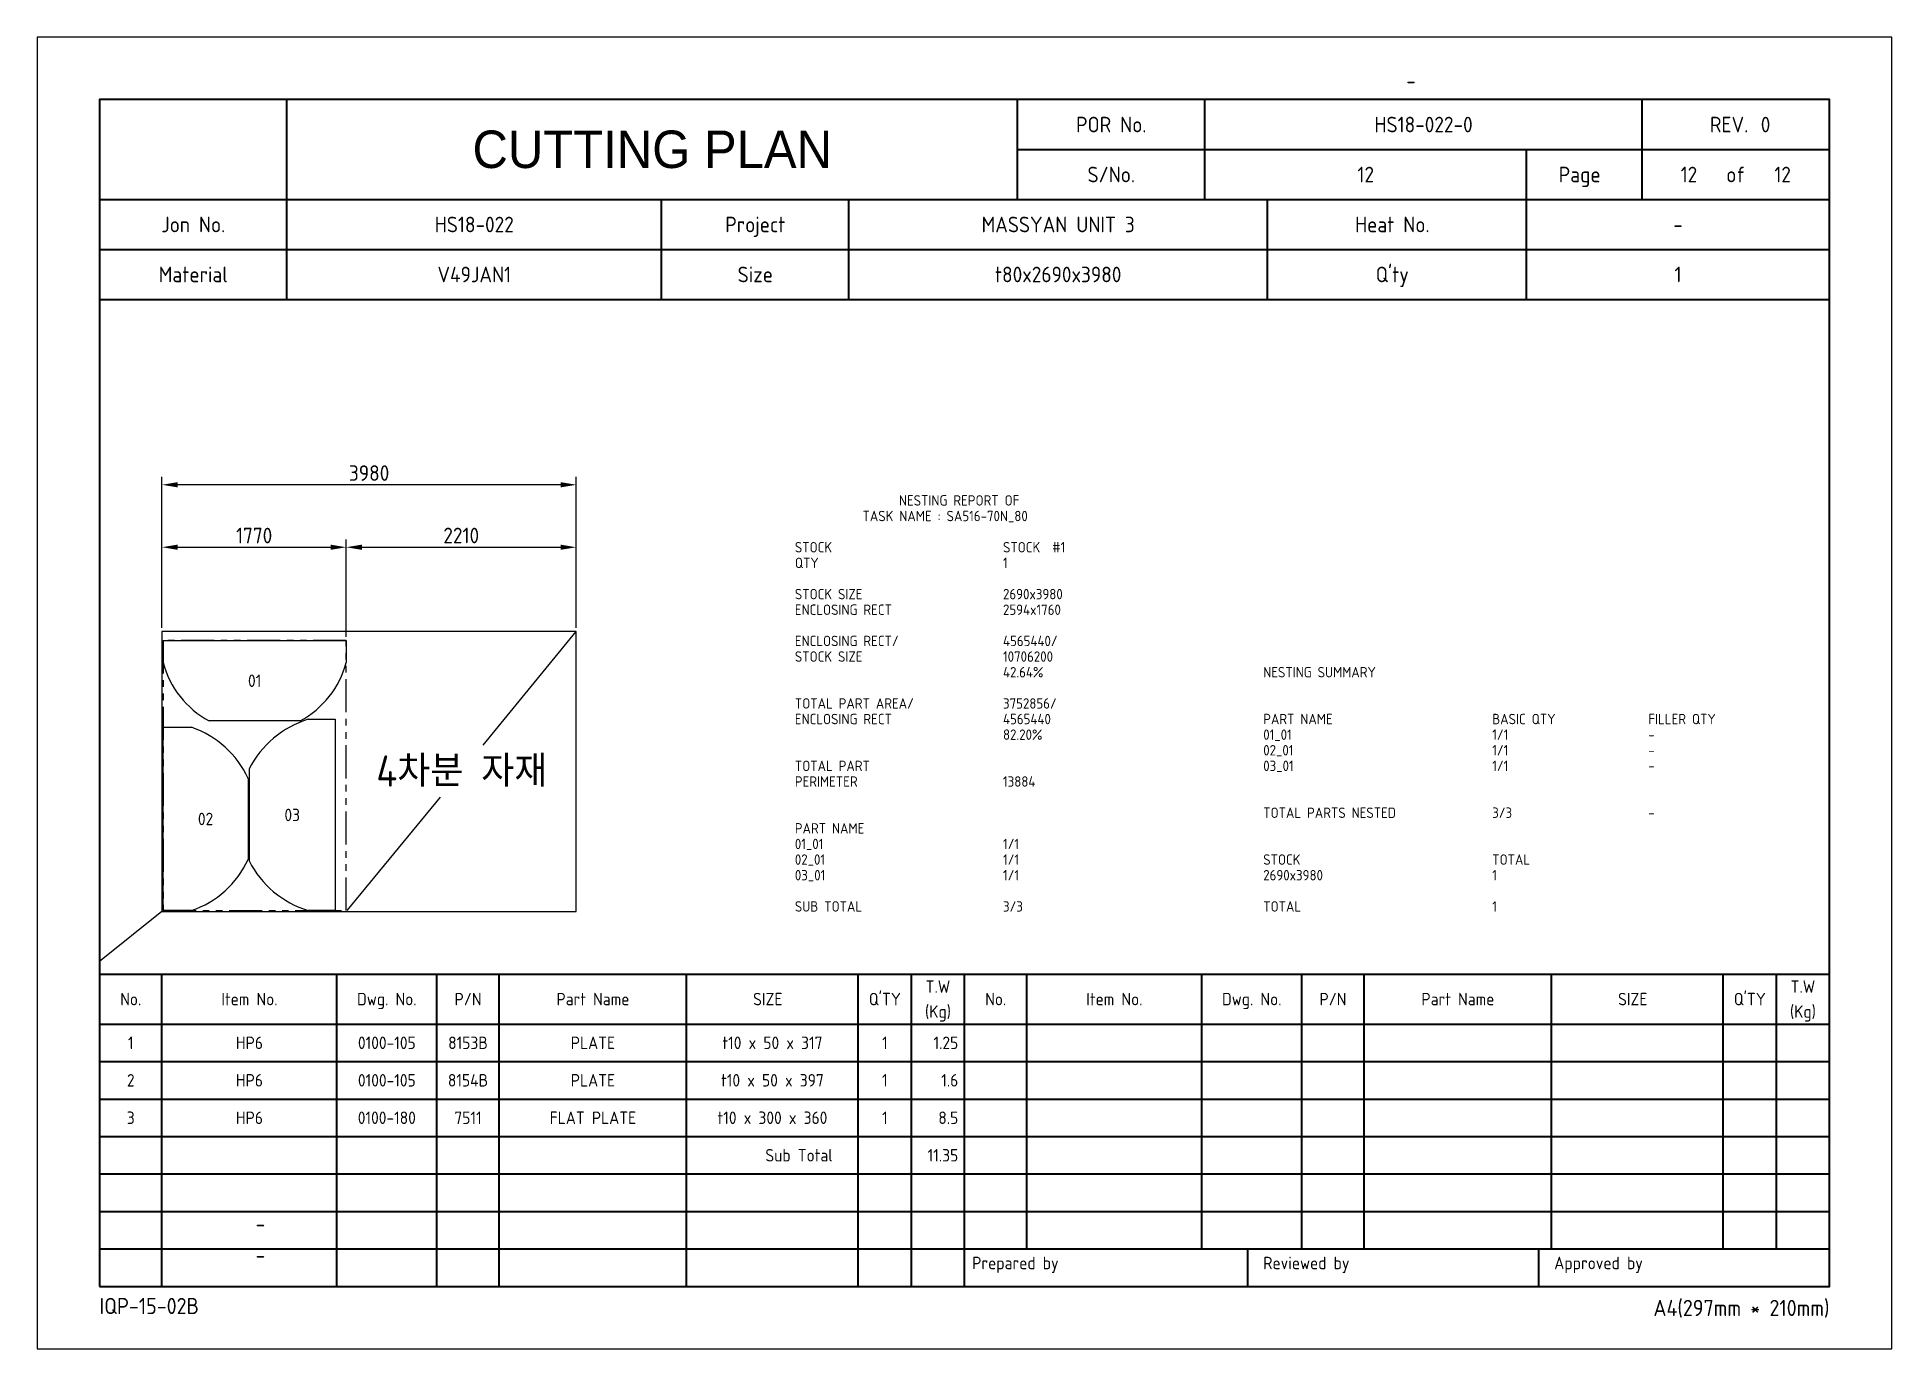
# Model space of a CAD drawing. Header units: millimetres. Extents: x -47360 to 661737, y -45870 to 354580.
# Drawn here: x 300000 to 317820, y 40000 to 52600 of the extents above; entities that cross this region are included whole.
import ezdxf
from ezdxf.enums import TextEntityAlignment as Align

# ---------------------------------------------------------------- set-up
doc = ezdxf.new("R2010")
doc.units = ezdxf.units.MM
doc.header["$LTSCALE"] = 10
doc.linetypes.add('PHANTOM', pattern=[63.5, 31.75, -6.35, 6.35, -6.35, 6.35, -6.35])
for name, color, linetype in [('$ENCL_RECT_RESERVED_LAYER$', 4, 'PHANTOM'), ('01_01__080X1760X773', 7, 'Continuous'), ('02_01_080X1760X817', 7, 'Continuous'), ('03_01_080X1837X828', 7, 'Continuous'), ('PART-LABEL', 6, 'Continuous'), ('STOCK', 3, 'Continuous'), ('SUMMARY', 4, 'Continuous'), ('T', 2, 'Continuous')]:
    doc.layers.add(name, color=color, linetype=linetype)
doc.layers.add('PAGE', color=9, linetype='Continuous', plot=False)
doc.layers.add('TITLE', color=15, linetype='Continuous', lineweight=40)
doc.styles.get("Standard").update_dxf_attribs({"font": 'isocp2.shx', "bigfont": 'whgtxt.shx'})
doc.dimstyles.new('ISO-25', dxfattribs={"dimscale": 60, "dimtxt": 2.5, "dimasz": 2.5, "dimexe": 1.25, "dimexo": 0.625, "dimtad": 1, "dimdec": 0, "dimdsep": 46, "dimtxsty": 'Standard', "dimcen": 2.5, "dimclrt": 2, "dimadec": 0, "dimazin": 0, "dimtfac": 1, "dimtdec": 0, "dimtmove": 0, "dimatfit": 3, "dimfxl": 1, "dimarcsym": 0})

msp = doc.modelspace()

# ---------------------------------------------------------------- texts
at = {"color": 2, "insert": (304080.17, 45550), "char_height": 300, "attachment_point": 5}
msp.add_mtext('4차분 자재', dxfattribs=at)
at = {"layer": 'PART-LABEL'}
for s, p in [('01', (302090.17, 46417.39)), ('02', (301618.53, 45090.17)), ('03', (302451.15, 45128.67))]:
    msp.add_text(s, height=120, dxfattribs=at).set_placement(p, align=Align.MIDDLE_CENTER)
at = {"layer": 'SUMMARY'}
for s, p in [('NESTING REPORT OF', (308280, 48100)), ('TASK NAME : SA516-70N_80', (307930, 47950)), ('STOCK ', (307280, 47650)), ('QTY', (307280, 47500)), ('1', (309280, 47500)), ('STOCK  #1', (309280, 47650)), ('STOCK SIZE', (307280, 47200)), ('2690x3980', (309280, 47200)), ('ENCLOSING RECT', (307280, 47050)), ('2594x1760', (309280, 47050)), ('STOCK SIZE', (307280, 46600)), ('ENCLOSING RECT/', (307280, 46750)), ('10706200', (309280, 46600)), ('4565440/', (309280, 46750)), ('42.64%', (309280, 46450)), ('NESTING SUMMARY', (311780, 46450)), ('TOTAL PART AREA/', (307280, 46150)), ('3752856/', (309280, 46150)), ('ENCLOSING RECT', (307280, 46000)), ('4565440', (309280, 46000)), ('PART NAME', (311780, 46000)), ('BASIC QTY', (313980, 46000)), ('FILLER QTY', (315480, 46000)), ('82.20%', (309280, 45850)), ('01_01', (311780, 45850)), ('02_01', (311780, 45700)), ('1/1', (313980, 45850)), ('1/1', (313980, 45700)), ('-', (315480, 45850)), ('TOTAL PART', (307280, 45550)), ('03_01', (311780, 45550)), ('1/1', (313980, 45550)), ('-', (315480, 45700)), ('PERIMETER', (307280, 45400)), ('13884', (309280, 45400)), ('-', (315480, 45550)), ('TOTAL PARTS NESTED', (311780, 45100)), ('3/3', (313980, 45100)), ('-', (315480, 45100)), ('PART NAME', (307280, 44950)), ('01_01', (307280, 44800)), ('02_01', (307280, 44650)), ('1/1', (309280, 44800)), ('1/1', (309280, 44650)), ('STOCK', (311780, 44650)), ('TOTAL', (313980, 44650)), ('03_01', (307280, 44500)), ('1/1', (309280, 44500)), ('2690x3980', (311780, 44500)), ('1', (313980, 44500)), ('SUB TOTAL', (307280, 44200)), ('3/3', (309280, 44200)), ('TOTAL', (311780, 44200)), ('1', (313980, 44200))]:
    msp.add_text(s, height=100, dxfattribs=at).set_placement(p)
at = {"layer": 'T'}
for s, p in [('1', (300900, 42880)), ('HP6', (302040, 42880)), ('0100-105', (303360, 42880)), ('8153B', (304140, 42880)), ('PLATE', (305340, 42880)), ('t10 x 50 x 317', (307065, 42880)), ('1', (308145, 42880)), ('2', (300900, 42520)), ('HP6', (302040, 42520)), ('0100-105', (303360, 42520)), ('8154B', (304140, 42520)), ('PLATE', (305340, 42520)), ('t10 x 50 x 397', (307065, 42520)), ('1', (308145, 42520)), ('3', (300900, 42160)), ('HP6', (302040, 42160)), ('0100-180', (303360, 42160)), ('7511', (304140, 42160)), ('FLAT PLATE', (305340, 42160)), ('t10 x 300 x 360', (307065, 42160)), ('1', (308145, 42160)), ('Sub Total', (307320, 41800))]:
    msp.add_text(s, height=120, dxfattribs=at).set_placement(p, align=Align.CENTER)
for s, p in [('1.25', (308850, 42880)), ('1.6', (308850, 42520)), ('8.5', (308850, 42160)), ('11.35', (308850, 41800))]:
    msp.add_text(s, height=120, dxfattribs=at).set_placement(p, align=Align.RIGHT)

# ---------------------------------------------------------------- blocks, each defined once
blk = doc.blocks.new('CP00')
at = {"layer": 'PAGE'}
blk.add_line((20, 70), (10, 62), dxfattribs=at)
blk.add_lwpolyline([(0, 0), (297, 0), (297, 210), (0, 210)], close=True, dxfattribs=at)
at = {"layer": 'TITLE'}
for p, q in [((40, 184), (40, 200)), ((157, 184), (157, 200)), ((10, 184), (287, 184)), ((10, 168), (287, 168)), ((10, 60), (287, 60)), ((148.5, 16), (287, 16))]:
    blk.add_line(p, q, dxfattribs=at)
at = {"layer": 'TITLE', "color": 8}
for p, q in [((187, 184), (187, 200)), ((257, 184), (257, 192)), ((40, 168), (40, 184)), ((130, 168), (130, 184)), ((238.5, 168), (238.5, 184)), ((10, 176), (287, 176)), ((20, 10), (20, 60)), ((48, 10), (48, 60)), ((64, 10), (64, 60)), ((74, 10), (74, 60)), ((104, 10), (104, 60)), ((131.5, 10), (131.5, 60)), ((140, 10), (140, 60)), ((158.5, 16), (158.5, 60)), ((186.5, 16), (186.5, 60)), ((202.5, 16), (202.5, 60)), ((212.5, 16), (212.5, 60)), ((242.5, 16), (242.5, 60)), ((270, 16), (270, 60)), ((278.5, 16), (278.5, 60)), ((10, 52), (287, 52)), ((10, 46), (287, 46)), ((10, 40), (287, 40)), ((10, 34), (287, 34)), ((10, 28), (287, 28)), ((10, 22), (287, 22)), ((10, 16), (148.5, 16)), ((193.8, 16), (193.8, 10)), ((240.4, 16), (240.4, 10))]:
    blk.add_line(p, q, dxfattribs=at)
at = {"layer": 'TITLE', "color": 9}
for p, q in [((257, 192), (257, 200)), ((157, 192), (287, 192)), ((238.5, 184), (238.5, 192)), ((100, 168), (100, 184)), ((197, 168), (197, 184)), ((148.5, 10), (148.5, 60))]:
    blk.add_line(p, q, dxfattribs=at)
at = {"layer": 'TITLE', "color": 15}
blk.add_lwpolyline([(10, 10), (287, 10), (287, 200), (10, 200)], close=True, dxfattribs=at)
at = {"layer": 'PAGE', "color": 2}
blk.add_attdef('ATT_NESTINGPLANNO', text='', height=2.5, dxfattribs=at).set_placement((220, 203), align=Align.MIDDLE_CENTER)
for tag, p in [('ATT_OWNERITEMNO', (35, 7.09)), ('ATT_PARTNAME', (35, 2.09))]:
    blk.add_attdef(tag, text='', height=2.5, dxfattribs=at).set_placement(p, align=Align.MIDDLE_LEFT)
at = {"layer": 'TITLE', "color": 2}
for s, height, p in [('POR No.', 2.5, (172, 196)), ('S/No.', 2.5, (172, 188)), ('Page', 2.5, (247, 188)), ('of', 2.5, (272, 188)), ('Jon No.', 2.5, (25, 180)), ('Project', 2.5, (115, 180)), ('Heat No.', 2.5, (217, 180)), ('-', 2.5, (262.75, 180)), ('Material', 2.5, (25, 172)), ('Size', 2.5, (115, 172)), ("Q'ty", 2.5, (217, 172)), ('No.', 2, (15, 56)), ('Item No.', 2, (34, 56)), ('Dwg. No.', 2, (56, 56)), ('P/N', 2, (69, 56)), ('Part Name', 2, (89, 56)), ('SIZE', 2, (117, 56)), ("Q'TY", 2, (135.75, 56)), ('T.W', 2, (144.25, 58)), ('No.', 2, (153.5, 56)), ('Item No.', 2, (172.5, 56)), ('Dwg. No.', 2, (194.5, 56)), ('P/N', 2, (207.5, 56)), ('Part Name', 2, (227.5, 56)), ('SIZE', 2, (255.5, 56)), ("Q'TY", 2, (274.25, 56)), ('T.W', 2, (282.75, 58)), ('(Kg)', 2, (144.25, 54)), ('(Kg)', 2, (282.75, 54))]:
    blk.add_text(s, height=height, dxfattribs=at).set_placement(p, align=Align.MIDDLE_CENTER)
blk.add_text('REV.', height=2.5, dxfattribs=at).set_placement((274, 196), align=Align.MIDDLE_RIGHT)
blk.add_text('0', height=2.5, dxfattribs=at).set_placement((276, 196), align=Align.MIDDLE_LEFT)
for s, height, p in [('Prepared by', 2, (149.73, 12.75)), ('Reviewed by', 2, (196.33, 12.75)), ('Approved by', 2, (242.93, 12.75)), ('IQP-15-02B', 2.594, (10, 5.57))]:
    blk.add_text(s, height=height, dxfattribs=at).set_placement(p)
blk.add_text('A4(297mm * 210mm)', height=2.5936, dxfattribs=at).set_placement((287, 5.26), align=Align.RIGHT)
at = {"layer": 'TITLE', "color": 3, "insert": (98.5, 192), "char_height": 6, "width": 59.896, "attachment_point": 5}
blk.add_mtext('{\\fHYHeadLine-Medium|b0|i0|c129|p18;CUTTING PLAN}', dxfattribs=at)
at = {"layer": 'TITLE', "color": 2}
for tag, height, p in [('ATT_PORNO', 2.5, (222, 196)), ('ATT_CUTTINGPLANNO', 2.5, (212.75, 188)), ('ATT_PAGENO', 2.5, (264.5, 188)), ('ATT_PAGESUBTOTAL', 2.5, (279.5, 188)), ('ATT_WONO', 2.5, (70, 180)), ('ATT_PROJECT', 2.5, (163.5, 180)), ('ATT_PORWEIGHT', 2, (278.5, 89)), ('ATT_NETWEIGHT', 2, (278.5, 83)), ('ATT_SAVEWEIGHT', 2, (278.5, 77)), ('ATT_SCRAPWEIGHT', 2, (278.5, 71)), ('ATT_CUTTING', 2, (278.5, 65))]:
    blk.add_attdef(tag, text='', height=height, dxfattribs=at).set_placement(p, align=Align.MIDDLE_CENTER)
at = {"layer": 'TITLE', "color": 3}
for tag, p in [('ATT_MATERIAL', (70, 172)), ('ATT_SIZE', (163.5, 172)), ('ATT_QTY', (262.75, 172))]:
    blk.add_attdef(tag, text='', height=2.5, dxfattribs=at).set_placement(p, align=Align.MIDDLE_CENTER)
blk = doc.blocks.new('*D303')
at = {"color": 0, "lineweight": -2, "transparency": 16777216}
for p, q in [((301200, 46927.5), (301200, 47775)), ((302970.345348, 46841.202064), (302970.345348, 47775)), ((301350, 47700), (302820.345348, 47700))]:
    blk.add_line(p, q, dxfattribs=at)
at = {"color": 0, "transparency": 16777216}
for points in [[(301350, 47725), (301350, 47675), (301200, 47700)], [(302820.345348, 47725), (302820.345348, 47675), (302970.345348, 47700)]]:
    blk.add_solid(points, dxfattribs=at)
at = {"layer": 'Defpoints', "color": 0, "transparency": 16777216}
for p in [(302970.345348, 47700), (301200, 46890), (302970.345348, 46803.702064)]:
    blk.add_point(p, dxfattribs=at)
at = {"color": 2, "transparency": 16777216, "insert": (302085.172674, 47812.5), "char_height": 150, "attachment_point": 5}
blk.add_mtext('1770', dxfattribs=at)
blk = doc.blocks.new('*D304')
at = {"color": 0, "lineweight": -2, "transparency": 16777216}
for p, q in [((302970, 46841), (302970, 47775)), ((305180, 46927), (305180, 47775)), ((303120, 47700), (305030, 47700))]:
    blk.add_line(p, q, dxfattribs=at)
at = {"color": 0, "transparency": 16777216}
for points in [[(303120, 47725), (303120, 47675), (302970, 47700)], [(305030, 47725), (305030, 47675), (305180, 47700)]]:
    blk.add_solid(points, dxfattribs=at)
at = {"layer": 'Defpoints', "color": 0, "transparency": 16777216}
for p in [(305180, 47700), (305180, 46890), (302970, 46804)]:
    blk.add_point(p, dxfattribs=at)
at = {"color": 2, "transparency": 16777216, "insert": (304075, 47813), "char_height": 150, "attachment_point": 5}
blk.add_mtext('2210', dxfattribs=at)
blk = doc.blocks.new('*D305')
at = {"color": 0, "lineweight": -2, "transparency": 16777216}
for p, q in [((301200, 46927.5), (301200, 48375)), ((305030, 48300), (301350, 48300)), ((305180, 46927.5), (305180, 48375))]:
    blk.add_line(p, q, dxfattribs=at)
at = {"color": 0, "transparency": 16777216}
for points in [[(301350, 48325), (301350, 48275), (301200, 48300)], [(305030, 48325), (305030, 48275), (305180, 48300)]]:
    blk.add_solid(points, dxfattribs=at)
at = {"layer": 'Defpoints', "color": 0, "transparency": 16777216}
for p in [(301200, 48300), (301200, 46890), (305180, 46890)]:
    blk.add_point(p, dxfattribs=at)
at = {"color": 2, "transparency": 16777216, "insert": (303190, 48412.5), "char_height": 150, "attachment_point": 5}
blk.add_mtext('3980', dxfattribs=at)

# ---------------------------------------------------------------- dimensions: what is measured, and where the dimension line sits
for base, p1, p2, picture, middle in [((301200, 48300), (305180, 46890), (301200, 46890), '*D305', (303190, 48412.5)), ((302970.35, 47700), (301200, 46890), (302970.35, 46803.7), '*D303', (302085.17, 47812.5)), ((305180, 47700), (302970.35, 46803.7), (305180, 46890), '*D304', (304075.17, 47812.51))]:
    dim = msp.add_linear_dim(base=base, p1=p1, p2=p2, dimstyle='ISO-25')
    dim.commit()
    dim.dimension.update_dxf_attribs({"geometry": picture, "text_midpoint": middle})

# ---------------------------------------------------------------- linework, layer by layer
at = {"layer": '$ENCL_RECT_RESERVED_LAYER$'}
msp.add_lwpolyline([(301210, 44210), (302970.35, 44210), (302970.35, 46803.7), (301210, 46803.7)], close=True, dxfattribs=at)
for p, q in [((304285.36, 45800), (305180, 46890)), ((302980.35, 44210), (303874.98, 45300))]:
    msp.add_line(p, q)
at = {"layer": '01_01__080X1760X773'}
for p, q in [((301210, 46592.13), (301210, 46803.7)), ((301210, 46803.7), (302970.35, 46803.7)), ((302970.35, 46803.7), (302970.35, 46592.13)), ((302528.28, 46031.09), (301652.06, 46031.09))]:
    msp.add_line(p, q, dxfattribs=at)
for start, end in [(195.181386, 241.289427), (298.71055, 344.818611)]:
    msp.add_arc((302090.17, 46830.96), 912, start, end, dxfattribs=at)
at = {"layer": '02_01_080X1760X817'}
for p, q in [((301210, 44210), (301210, 45970.35)), ((301210, 45970.35), (301483.06, 45970.35)), ((302027.07, 45480.06), (302027.07, 44700.29)), ((301483.06, 44210), (301210, 44210))]:
    msp.add_line(p, q, dxfattribs=at)
for start, end in [(24.786171, 71.15982), (288.840187, 335.213829)]:
    msp.add_arc((301182.74, 45090.17), 930, start, end, dxfattribs=at)
at = {"layer": '03_01_080X1837X828'}
for p, q in [((302603.68, 46047.34, 0), (302865.24, 46047.34, 0)), ((302865.24, 46047.34, 0), (302865.24, 44210, 0)), ((302037.07, 45570.93, 0), (302037.07, 44686.41, 0)), ((302865.24, 44210, 0), (302603.68, 44210, 0))]:
    msp.add_line(p, q, dxfattribs=at)
for start, end in [(107.452727, 152.661282), (207.338718, 252.547273)]:
    msp.add_arc((302892.5, 45128.67, 0), 963, start, end, dxfattribs=at)
at = {"layer": 'STOCK'}
msp.add_lwpolyline([(301200, 44200), (305180, 44200), (305180, 46890), (301200, 46890)], close=True, dxfattribs=at)

# ---------------------------------------------------------------- block references
ref = msp.add_blockref('CP00', (300000, 40000), dxfattribs=dict(xscale=60, yscale=60, zscale=60))
ref.add_attrib('ATT_WONO', 'HS18-022', dxfattribs={"layer": 'TITLE', "color": 2, "height": 150}).set_placement((304200, 50800), align=Align.MIDDLE_CENTER)
ref.add_attrib('ATT_PROJECT', 'MASSYAN UNIT 3', dxfattribs={"layer": 'TITLE', "color": 2, "height": 150}).set_placement((309810, 50800), align=Align.MIDDLE_CENTER)
ref.add_attrib('ATT_PORNO', 'HS18-022-0', dxfattribs={"layer": 'TITLE', "color": 2, "height": 150}).set_placement((313320, 51760), align=Align.MIDDLE_CENTER)
ref.add_attrib('ATT_OWNERITEMNO', '-', dxfattribs={"layer": 'PAGE', "color": 2, "height": 150}).set_placement((302100, 41200), align=Align.MIDDLE_LEFT)
ref.add_attrib('ATT_PARTNAME', '-', dxfattribs={"layer": 'PAGE', "color": 2, "height": 150}).set_placement((302100, 40900), align=Align.MIDDLE_LEFT)
ref.add_attrib('ATT_MATERIAL', 'V49JAN1', dxfattribs={"layer": 'TITLE', "color": 3, "height": 150}).set_placement((304200, 50320), align=Align.MIDDLE_CENTER)
ref.add_attrib('ATT_SIZE', 't80x2690x3980', dxfattribs={"layer": 'TITLE', "color": 3, "height": 150}).set_placement((309810, 50320), align=Align.MIDDLE_CENTER)
ref.add_attrib('ATT_QTY', '1', dxfattribs={"layer": 'TITLE', "color": 3, "height": 150}).set_placement((315765, 50320), align=Align.MIDDLE_CENTER)
ref.add_attrib('ATT_NESTINGPLANNO', '-', dxfattribs={"layer": 'PAGE', "color": 2, "height": 150}).set_placement((313200, 52180), align=Align.MIDDLE_CENTER)
ref.add_attrib('ATT_CUTTINGPLANNO', '12', dxfattribs={"layer": 'TITLE', "color": 2, "height": 150}).set_placement((312765, 51280), align=Align.MIDDLE_CENTER)
ref.add_attrib('ATT_PAGENO', '12', dxfattribs={"layer": 'TITLE', "color": 2, "height": 150}).set_placement((315870, 51280), align=Align.MIDDLE_CENTER)
ref.add_attrib('ATT_PAGESUBTOTAL', '12', dxfattribs={"layer": 'TITLE', "color": 2, "height": 150}).set_placement((316770, 51280), align=Align.MIDDLE_CENTER)

msp.set_redraw_order([(e.dxf.handle, doc.entitydb.next_handle()) for e in msp.query("TEXT MTEXT ATTDEF DIMENSION ARC_DIMENSION")])  # texts and dimensions are drawn at this point

doc.saveas('drawing.dxf')
